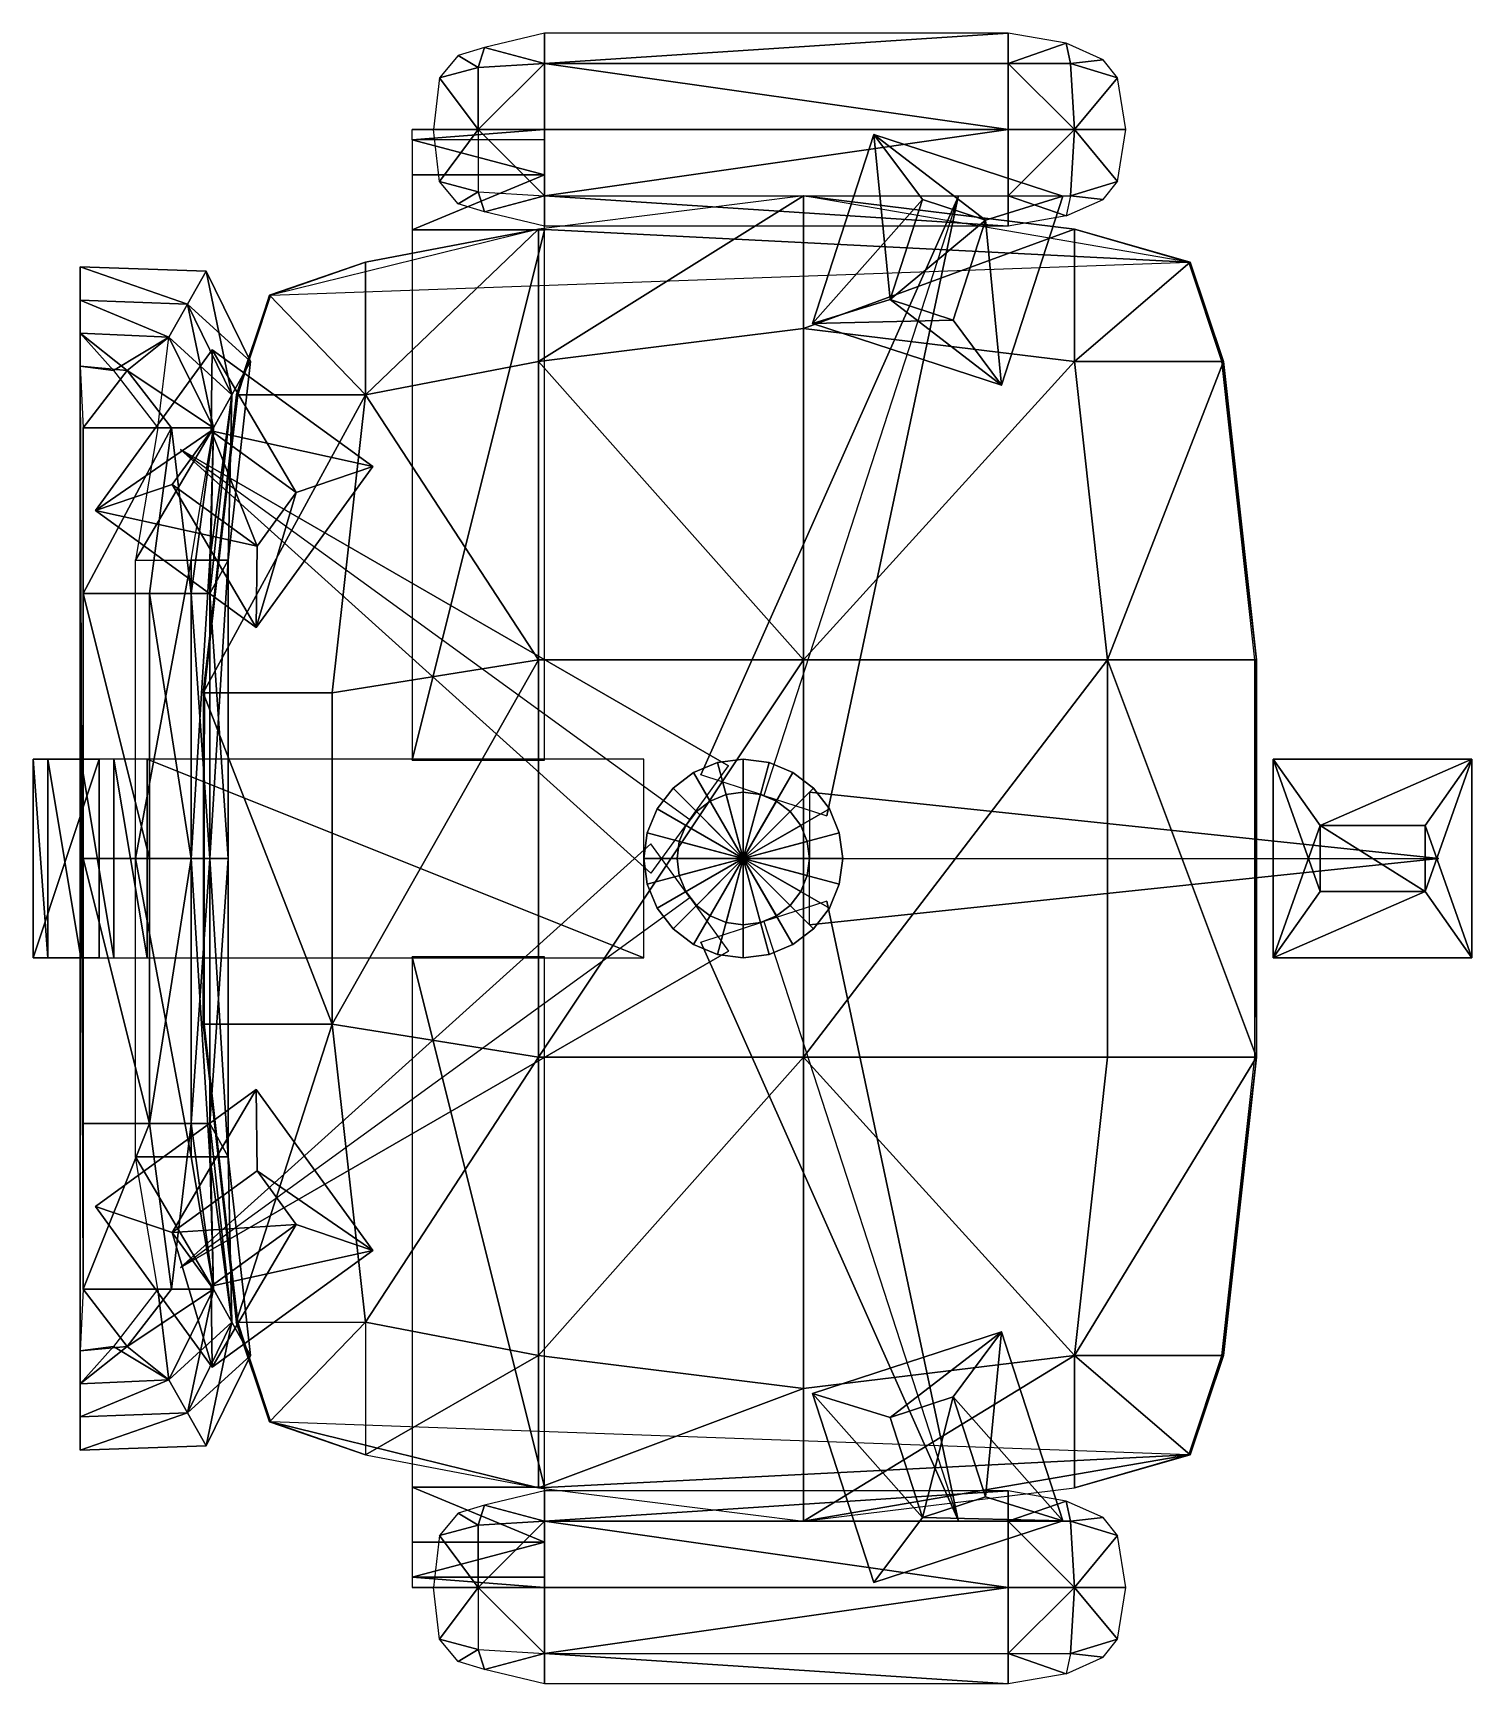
# Model space of a CAD drawing. Extents: x -0.476 to 0.076, y -0.316 to 0.316.
import ezdxf

# ---------------------------------------------------------------- set-up
doc = ezdxf.new("R2010")
doc.units = 0
doc.header["$LTSCALE"] = 2
doc.layers.get('0').update_dxf_attribs({"linetype": 'CONTINUOUS'})

msp = doc.modelspace()

# ---------------------------------------------------------------- meshes
at = {"color": 251, "linetype": 'BYBLOCK'}
mesh = msp.add_polyface(dxfattribs=at)
corners = [(-0.07777, 0.254, 0.56083), (-0.06521, 0.25259, 0.5489), (-0.0597, 0.25951, 0.54857), (-0.07935, 0.2463, 0.5489), (-0.0597, 0.25951, 0.54857), (-0.0762, 0.2794, 0.56575), (-0.07777, 0.254, 0.56083), (-0.05655, 0.2794, 0.54852), (-0.0762, 0.2794, 0.56575), (-0.0597, 0.25951, 0.54857), (-0.0762, 0.2794, 0.56575), (-0.1016, 0.254, 0.56659), (-0.07777, 0.254, 0.56083), (-0.1016, 0.2794, 0.5715), (-0.1016, 0.254, 0.56659), (-0.0762, 0.2794, 0.56575), (-0.07935, 0.2463, 0.5489), (-0.1016, 0.254, 0.56659), (-0.07777, 0.254, 0.56083), (-0.1016, 0.24236, 0.5489), (-0.1016, 0.254, 0.56659), (-0.2794, 0.254, 0.56659), (-0.1016, 0.254, 0.56659), (-0.1016, 0.24236, 0.5489), (-0.1016, 0.24236, 0.5489), (-0.2794, 0.24236, 0.5489), (-0.2794, 0.254, 0.56659), (-0.1016, 0.254, 0.56659), (-0.1016, 0.2794, 0.5715), (-0.2794, 0.254, 0.56659), (-0.2794, 0.2794, 0.5715), (-0.2794, 0.254, 0.56659), (-0.1016, 0.2794, 0.5715), (-0.31254, 0.25102, 0.5489), (-0.3048, 0.25557, 0.56166), (-0.30244, 0.24787, 0.5489), (-0.31963, 0.25951, 0.54857), (-0.31963, 0.25951, 0.54857), (-0.3048, 0.2794, 0.56657), (-0.3048, 0.25557, 0.56166), (-0.32199, 0.2794, 0.54852), (-0.3048, 0.2794, 0.56657), (-0.2794, 0.254, 0.56659), (-0.3048, 0.2794, 0.56657), (-0.3048, 0.25557, 0.56166), (-0.2794, 0.2794, 0.5715), (-0.2794, 0.254, 0.56659), (-0.30244, 0.24787, 0.5489), (-0.2794, 0.254, 0.56659), (-0.2794, 0.24236, 0.5489), (-0.30244, 0.24787, 0.5489), (-0.3048, 0.25557, 0.56166), (-0.30244, 0.31093, 0.5489), (-0.2794, 0.3048, 0.56659), (-0.2794, 0.31644, 0.5489), (-0.3048, 0.30323, 0.56166), (-0.2794, 0.3048, 0.56659), (-0.3048, 0.2794, 0.56657), (-0.2794, 0.3048, 0.56659), (-0.3048, 0.30323, 0.56166), (-0.3048, 0.2794, 0.56657), (-0.2794, 0.2794, 0.5715), (-0.2794, 0.3048, 0.56659), (-0.31963, 0.29929, 0.54857), (-0.3048, 0.2794, 0.56657), (-0.3048, 0.30323, 0.56166), (-0.32199, 0.2794, 0.54852), (-0.3048, 0.2794, 0.56657), (-0.31254, 0.30778, 0.5489), (-0.3048, 0.30323, 0.56166), (-0.30244, 0.31093, 0.5489), (-0.31963, 0.29929, 0.54857), (-0.1016, 0.2794, 0.5715), (-0.1016, 0.3048, 0.56659), (-0.2794, 0.3048, 0.56659), (-0.2794, 0.3048, 0.56659), (-0.2794, 0.2794, 0.5715), (-0.1016, 0.2794, 0.5715), (-0.2794, 0.3048, 0.56659), (-0.1016, 0.3048, 0.56659), (-0.1016, 0.31644, 0.5489), (-0.2794, 0.31644, 0.5489), (-0.07935, 0.3125, 0.5489), (-0.1016, 0.3048, 0.56659), (-0.07777, 0.3048, 0.56083), (-0.1016, 0.31644, 0.5489), (-0.1016, 0.3048, 0.56659), (-0.1016, 0.3048, 0.56659), (-0.0762, 0.2794, 0.56575), (-0.07777, 0.3048, 0.56083), (-0.1016, 0.2794, 0.5715), (-0.0762, 0.2794, 0.56575), (-0.0597, 0.29929, 0.54857), (-0.07777, 0.3048, 0.56083), (-0.0762, 0.2794, 0.56575), (-0.05655, 0.2794, 0.54852), (-0.06521, 0.30621, 0.5489), (-0.07777, 0.3048, 0.56083), (-0.0597, 0.29929, 0.54857), (-0.07935, 0.3125, 0.5489), (-0.07777, 0.3048, 0.56083), (-0.06521, -0.25259, 0.5489), (-0.07777, -0.254, 0.56083), (-0.0597, -0.25951, 0.54857), (-0.07935, -0.2463, 0.5489), (-0.07777, -0.254, 0.56083), (-0.0762, -0.2794, 0.56575), (-0.0597, -0.25951, 0.54857), (-0.07777, -0.254, 0.56083), (-0.0762, -0.2794, 0.56575), (-0.05655, -0.2794, 0.54852), (-0.0597, -0.25951, 0.54857), (-0.1016, -0.254, 0.56659), (-0.0762, -0.2794, 0.56575), (-0.07777, -0.254, 0.56083), (-0.1016, -0.254, 0.56659), (-0.1016, -0.2794, 0.5715), (-0.0762, -0.2794, 0.56575), (-0.07935, -0.2463, 0.5489), (-0.1016, -0.254, 0.56659), (-0.07777, -0.254, 0.56083), (-0.1016, -0.24236, 0.5489), (-0.1016, -0.254, 0.56659), (-0.2794, -0.254, 0.56659), (-0.1016, -0.254, 0.56659), (-0.1016, -0.24236, 0.5489), (-0.2794, -0.24236, 0.5489), (-0.2794, -0.254, 0.56659), (-0.1016, -0.2794, 0.5715), (-0.1016, -0.254, 0.56659), (-0.2794, -0.254, 0.56659), (-0.2794, -0.2794, 0.5715), (-0.1016, -0.2794, 0.5715), (-0.31254, -0.25102, 0.5489), (-0.3048, -0.25557, 0.56166), (-0.30244, -0.24787, 0.5489), (-0.31963, -0.25951, 0.54857), (-0.3048, -0.25557, 0.56166), (-0.31963, -0.25951, 0.54857), (-0.3048, -0.2794, 0.56657), (-0.3048, -0.25557, 0.56166), (-0.32199, -0.2794, 0.54852), (-0.3048, -0.2794, 0.56657), (-0.3048, -0.2794, 0.56657), (-0.2794, -0.254, 0.56659), (-0.3048, -0.25557, 0.56166), (-0.2794, -0.2794, 0.5715), (-0.2794, -0.254, 0.56659), (-0.30244, -0.24787, 0.5489), (-0.2794, -0.254, 0.56659), (-0.2794, -0.24236, 0.5489), (-0.3048, -0.25557, 0.56166), (-0.2794, -0.254, 0.56659), (-0.30244, -0.31093, 0.5489), (-0.2794, -0.3048, 0.56659), (-0.2794, -0.31644, 0.5489), (-0.30244, -0.31093, 0.5489), (-0.3048, -0.30323, 0.56166), (-0.2794, -0.3048, 0.56659), (-0.2794, -0.3048, 0.56659), (-0.3048, -0.2794, 0.56657), (-0.3048, -0.30323, 0.56166), (-0.2794, -0.2794, 0.5715), (-0.3048, -0.2794, 0.56657), (-0.2794, -0.3048, 0.56659), (-0.31963, -0.29929, 0.54857), (-0.3048, -0.2794, 0.56657), (-0.3048, -0.30323, 0.56166), (-0.31963, -0.29929, 0.54857), (-0.32199, -0.2794, 0.54852), (-0.3048, -0.2794, 0.56657), (-0.31254, -0.30778, 0.5489), (-0.3048, -0.30323, 0.56166), (-0.30244, -0.31093, 0.5489), (-0.31963, -0.29929, 0.54857), (-0.3048, -0.30323, 0.56166), (-0.1016, -0.3048, 0.56659), (-0.1016, -0.2794, 0.5715), (-0.2794, -0.3048, 0.56659), (-0.2794, -0.2794, 0.5715), (-0.2794, -0.3048, 0.56659), (-0.1016, -0.2794, 0.5715), (-0.2794, -0.3048, 0.56659), (-0.1016, -0.3048, 0.56659), (-0.1016, -0.31644, 0.5489), (-0.1016, -0.31644, 0.5489), (-0.2794, -0.31644, 0.5489), (-0.07935, -0.3125, 0.5489), (-0.1016, -0.3048, 0.56659), (-0.07777, -0.3048, 0.56083), (-0.07935, -0.3125, 0.5489), (-0.1016, -0.31644, 0.5489), (-0.0762, -0.2794, 0.56575), (-0.1016, -0.3048, 0.56659), (-0.07777, -0.3048, 0.56083), (-0.1016, -0.2794, 0.5715), (-0.1016, -0.3048, 0.56659), (-0.0597, -0.29929, 0.54857), (-0.0762, -0.2794, 0.56575), (-0.07777, -0.3048, 0.56083), (-0.05655, -0.2794, 0.54852), (-0.0762, -0.2794, 0.56575), (-0.07777, -0.3048, 0.56083), (-0.06521, -0.30621, 0.5489), (-0.0597, -0.29929, 0.54857), (-0.07935, -0.3125, 0.5489)]
mesh.append_faces([[corners[k] for k in face] for face in [(0, 1, 2), (4, 5, 6), (10, 11, 12), (16, 17, 18), (33, 34, 35), (37, 38, 39), (42, 43, 44), (47, 48, 49), (52, 53, 54), (57, 58, 59), (63, 64, 65), (68, 69, 70), (82, 83, 84), (87, 88, 89), (91, 92, 93), (96, 97, 98), (101, 102, 103), (106, 107, 108), (112, 113, 114), (118, 119, 120), (133, 134, 135), (138, 139, 140), (143, 144, 145), (148, 149, 150), (153, 154, 155), (159, 160, 161), (165, 166, 167), (171, 172, 173), (187, 188, 189), (192, 193, 194), (197, 198, 199), (202, 203, 204)]], dxfattribs={"vtx0": -1, "color": 251})
mesh.append_faces([[corners[k] for k in face] for face in [(7, 8, 9), (45, 43, 46), (162, 163, 164), (200, 201, 197)]], dxfattribs={"vtx0": -1, "vtx1": -1, "color": 251})
mesh.append_faces([[corners[k] for k in face] for face in [(60, 61, 62), (94, 95, 92), (109, 110, 111), (143, 146, 147)]], dxfattribs={"vtx0": -1, "vtx2": -1, "color": 251})
mesh.append_faces([[corners[k] for k in face] for face in [(3, 1, 0), (27, 28, 29), (176, 177, 178), (205, 203, 202)]], dxfattribs={"vtx1": -1, "color": 251})
mesh.append_faces([[corners[k] for k in face] for face in [(13, 14, 15), (30, 31, 32), (37, 40, 41), (63, 66, 67), (75, 76, 77), (87, 90, 88), (115, 116, 117), (130, 131, 132), (138, 141, 142), (168, 169, 170), (179, 180, 181), (195, 196, 192)]], dxfattribs={"vtx1": -1, "vtx2": -1, "color": 251})
mesh.append_faces([[corners[k] for k in face] for face in [(16, 19, 20), (21, 22, 23), (24, 25, 26), (33, 36, 34), (50, 51, 48), (52, 55, 56), (68, 71, 69), (72, 73, 74), (78, 79, 80), (80, 81, 78), (82, 85, 86), (96, 99, 100), (101, 104, 105), (118, 121, 122), (123, 124, 125), (125, 126, 127), (128, 129, 130), (133, 136, 137), (148, 151, 152), (156, 157, 158), (171, 174, 175), (182, 183, 184), (185, 186, 182), (190, 191, 188)]], dxfattribs={"vtx2": -1, "color": 251})
mesh = msp.add_polyface(dxfattribs=at)
corners = [(-0.2413, 0.0381, 0.381), (-0.4318, 0.0381, 0.381), (-0.2413, -0.0381, 0.381), (-0.4318, -0.0381, 0.381), (-0.4318, 0.0381, 0.381), (-0.4318, 0.0381, 0.381), (-0.4445, 0.0381, 0.38292), (-0.4318, -0.0381, 0.381), (-0.4445, -0.0381, 0.38292), (-0.4445, 0.0381, 0.38292), (-0.4572, 0.0381, 0.38998), (-0.4445, -0.0381, 0.38292), (-0.4572, -0.0381, 0.38998), (-0.4445, -0.0381, 0.38292), (-0.4572, 0.0381, 0.38998), (-0.4699, 0.0381, 0.40217), (-0.4572, -0.0381, 0.38998), (-0.4699, -0.0381, 0.40217), (-0.4699, 0.0381, 0.40217), (-0.47555, 0.0381, 0.42014), (-0.4699, -0.0381, 0.40217), (-0.47555, -0.0381, 0.42014), (-0.47555, 0.0381, 0.42014), (-0.47555, 0.0381, 0.62334), (-0.47555, -0.0381, 0.42014), (-0.47555, -0.0381, 0.62334), (-0.47555, -0.0381, 0.42014), (-0.47555, 0.0381, 0.62334), (-0.47555, 0.0381, 0.68684), (-0.47555, -0.0381, 0.62334), (-0.47555, -0.0381, 0.68684), (-0.47555, -0.0381, 0.62334), (-0.45015, 0.0381, 0.62334), (-0.45015, 0.0381, 0.68684), (-0.45015, -0.0381, 0.62334), (-0.45015, -0.0381, 0.68684), (-0.47555, 0.0381, 0.68684), (-0.45015, 0.0381, 0.68684), (-0.47555, 0.0381, 0.62334), (-0.45015, 0.0381, 0.62334), (-0.47555, 0.0381, 0.62334), (-0.45015, 0.0381, 0.68684), (-0.47555, -0.0381, 0.68684), (-0.45015, -0.0381, 0.68684), (-0.45015, 0.0381, 0.68684), (-0.45015, 0.0381, 0.68684), (-0.47555, 0.0381, 0.68684), (-0.45015, -0.0381, 0.62334), (-0.47555, -0.0381, 0.62334), (-0.47555, -0.0381, 0.68684), (-0.47555, -0.0381, 0.68684), (-0.45015, -0.0381, 0.68684), (-0.45015, -0.0381, 0.62334), (-0.1778, 0, 0.2413), (-0.1778, 0, 0.3937), (-0.17867, -0.00657, 0.3937), (-0.17867, -0.00657, 0.2413), (-0.2032, 0, 0.3937), (-0.2032, 0, 0.2413), (-0.1812, -0.0127, 0.3937), (-0.1812, -0.0127, 0.2413), (-0.18524, -0.01796, 0.3937), (-0.18524, -0.01796, 0.2413), (-0.1905, -0.022, 0.3937), (-0.1905, -0.022, 0.2413), (-0.19663, -0.02453, 0.3937), (-0.19663, -0.02453, 0.2413), (-0.2032, -0.0254, 0.3937), (-0.2032, -0.0254, 0.2413), (-0.20977, -0.02453, 0.3937), (-0.20977, -0.02453, 0.2413), (-0.2159, -0.022, 0.3937), (-0.2159, -0.022, 0.2413), (-0.22116, -0.01796, 0.3937), (-0.22116, -0.01796, 0.2413), (-0.2252, -0.0127, 0.3937), (-0.2252, -0.0127, 0.2413), (-0.22773, -0.00657, 0.3937), (-0.22773, -0.00657, 0.2413), (-0.2286, 0, 0.3937), (-0.2286, 0, 0.2413), (-0.22773, 0.00657, 0.3937), (-0.22773, 0.00657, 0.2413), (-0.2252, 0.0127, 0.3937), (-0.2252, 0.0127, 0.2413), (-0.22116, 0.01796, 0.3937), (-0.22116, 0.01796, 0.2413), (-0.2159, 0.022, 0.3937), (-0.2159, 0.022, 0.2413), (-0.20977, 0.02453, 0.3937), (-0.20977, 0.02453, 0.2413), (-0.2032, 0.0254, 0.3937), (-0.2032, 0.0254, 0.2413), (-0.19663, 0.02453, 0.3937), (-0.19663, 0.02453, 0.2413), (-0.1905, 0.022, 0.3937), (-0.1905, 0.022, 0.2413), (-0.18524, 0.01796, 0.3937), (-0.18524, 0.01796, 0.2413), (-0.1812, 0.0127, 0.3937), (-0.1812, 0.0127, 0.2413), (-0.17867, 0.00657, 0.3937), (-0.17867, 0.00657, 0.2413), (-0.1651, 0, 0.0889), (-0.1651, 0, 0.2413), (-0.1664, -0.00986, 0.2413), (-0.1664, -0.00986, 0.0889), (-0.2032, 0, 0.2413), (-0.2032, 0, 0.0889), (-0.1702, -0.01905, 0.2413), (-0.1702, -0.01905, 0.0889), (-0.2032, 0, 0.2413), (-0.17626, -0.02694, 0.2413), (-0.17626, -0.02694, 0.0889), (-0.2032, 0, 0.2413), (-0.18415, -0.033, 0.2413), (-0.18415, -0.033, 0.0889), (-0.2032, 0, 0.2413), (-0.19334, -0.0368, 0.2413), (-0.19334, -0.0368, 0.0889), (-0.2032, 0, 0.2413), (-0.2032, -0.0381, 0.2413), (-0.2032, -0.0381, 0.0889), (-0.2032, 0, 0.2413), (-0.21306, -0.0368, 0.2413), (-0.21306, -0.0368, 0.0889), (-0.2032, 0, 0.2413), (-0.22225, -0.033, 0.2413), (-0.22225, -0.033, 0.0889), (-0.2032, 0, 0.2413), (-0.23014, -0.02694, 0.2413), (-0.23014, -0.02694, 0.0889), (-0.2032, 0, 0.2413), (-0.2362, -0.01905, 0.2413), (-0.2362, -0.01905, 0.0889), (-0.2032, 0, 0.2413), (-0.24, -0.00986, 0.2413), (-0.24, -0.00986, 0.0889), (-0.2032, 0, 0.2413), (-0.2413, 0, 0.2413), (-0.2413, 0, 0.0889), (-0.2032, 0, 0.2413), (-0.24, 0.00986, 0.2413), (-0.24, 0.00986, 0.0889), (-0.2032, 0, 0.2413), (-0.2362, 0.01905, 0.2413), (-0.2362, 0.01905, 0.0889), (-0.2032, 0, 0.2413), (-0.23014, 0.02694, 0.2413), (-0.23014, 0.02694, 0.0889), (-0.2032, 0, 0.2413), (-0.22225, 0.033, 0.2413), (-0.22225, 0.033, 0.0889), (-0.2032, 0, 0.2413), (-0.21306, 0.0368, 0.2413), (-0.21306, 0.0368, 0.0889), (-0.2032, 0, 0.2413), (-0.2032, 0.0381, 0.2413), (-0.2032, 0.0381, 0.0889), (-0.2032, 0, 0.2413), (-0.19334, 0.0368, 0.2413), (-0.19334, 0.0368, 0.0889), (-0.2032, 0, 0.2413), (-0.18415, 0.033, 0.2413), (-0.18415, 0.033, 0.0889), (-0.2032, 0, 0.2413), (-0.17626, 0.02694, 0.2413), (-0.17626, 0.02694, 0.0889), (-0.2032, 0, 0.2413), (-0.1702, 0.01905, 0.2413), (-0.1702, 0.01905, 0.0889), (-0.2032, 0, 0.2413), (-0.1664, 0.00986, 0.2413), (-0.1664, 0.00986, 0.0889), (-0.2032, 0, 0.2413), (-0.2032, 0, 0.2413), (-0.2794, 0.2794, 0.4191), (-0.3302, 0.2794, 0.4191), (-0.3302, 0.2794, 0.4572), (-0.2794, 0.2794, 0.4572), (-0.2794, 0.2794, 0.4191), (-0.2794, 0.27555, 0.40127), (-0.3302, 0.27555, 0.40127), (-0.2794, 0.2794, 0.4191), (-0.3302, 0.2794, 0.4191), (-0.3302, 0.27555, 0.40127), (-0.3302, 0.26209, 0.38665), (-0.2794, 0.26209, 0.38665), (-0.3302, 0.27555, 0.40127), (-0.2794, 0.27555, 0.40127), (-0.3302, 0.24093, 0.381), (-0.2794, 0.24093, 0.381), (-0.2794, 0.26209, 0.38665), (-0.2794, 0.26209, 0.38665), (-0.3302, 0.26209, 0.38665), (-0.3302, 0.24093, 0.381), (-0.3302, 0.03773, 0.381), (-0.2794, 0.24093, 0.381), (-0.3302, 0.24093, 0.381), (-0.2794, 0.03773, 0.381), (-0.2794, -0.26209, 0.38665), (-0.3302, -0.26209, 0.38665), (-0.3302, -0.27555, 0.40127), (-0.2794, -0.27555, 0.40127), (-0.2794, -0.27555, 0.40127), (-0.3302, -0.27555, 0.40127), (-0.2794, -0.2794, 0.4191), (-0.3302, -0.2794, 0.4191), (-0.2794, -0.2794, 0.4191), (-0.3302, -0.27555, 0.40127), (-0.2794, -0.2794, 0.4191), (-0.3302, -0.2794, 0.4191), (-0.3302, -0.2794, 0.4572), (-0.2794, -0.2794, 0.4572), (-0.2794, -0.24093, 0.381), (-0.3302, -0.03773, 0.381), (-0.3302, -0.24093, 0.381), (-0.2794, -0.24093, 0.381), (-0.2794, -0.03773, 0.381), (-0.2794, -0.24093, 0.381), (-0.3302, -0.24093, 0.381), (-0.2794, -0.26209, 0.38665), (-0.3302, -0.26209, 0.38665), (-0.2794, -0.26209, 0.38665), (-0.3302, -0.24093, 0.381), (-0.254, 0.2794, 0.5461), (-0.2794, 0.2794, 0.4572), (-0.3302, 0.2794, 0.4572), (-0.3302, 0.2794, 0.4572), (-0.3048, 0.2794, 0.5461), (-0.3302, -0.2794, 0.4572), (-0.3048, -0.2794, 0.5461), (-0.2794, -0.2794, 0.4572), (-0.254, -0.2794, 0.5461), (-0.2794, -0.2794, 0.4572)]
mesh.append_faces([[corners[k] for k in face] for face in [(56, 58, 53), (60, 58, 56), (62, 58, 60), (64, 58, 62), (66, 58, 64), (68, 58, 66), (70, 58, 68), (72, 58, 70), (74, 58, 72), (76, 58, 74), (78, 58, 76), (80, 58, 78), (82, 58, 80), (84, 58, 82), (86, 58, 84), (88, 58, 86), (90, 58, 88), (92, 58, 90), (94, 58, 92), (96, 58, 94), (98, 58, 96), (100, 58, 98), (102, 58, 100), (53, 58, 102), (106, 108, 103), (110, 108, 106), (113, 108, 110), (116, 108, 113), (119, 108, 116), (122, 108, 119), (125, 108, 122), (128, 108, 125), (131, 108, 128), (134, 108, 131), (137, 108, 134), (140, 108, 137), (143, 108, 140), (146, 108, 143), (149, 108, 146), (152, 108, 149), (155, 108, 152), (158, 108, 155), (161, 108, 158), (164, 108, 161), (167, 108, 164), (170, 108, 167), (173, 108, 170), (103, 108, 173), (181, 182, 183), (184, 183, 185), (186, 187, 188), (189, 188, 187), (196, 197, 198), (204, 205, 206), (207, 208, 209), (219, 220, 221), (222, 223, 224)]], dxfattribs={"vtx0": -1, "vtx1": -1, "color": 251})
mesh.append_faces([[corners[k] for k in face] for face in [(57, 55, 54), (57, 59, 55), (57, 61, 59), (57, 63, 61), (57, 65, 63), (57, 67, 65), (57, 69, 67), (57, 71, 69), (57, 73, 71), (57, 75, 73), (57, 77, 75), (57, 79, 77), (57, 81, 79), (57, 83, 81), (57, 85, 83), (57, 87, 85), (57, 89, 87), (57, 91, 89), (57, 93, 91), (57, 95, 93), (57, 97, 95), (57, 99, 97), (57, 101, 99), (57, 54, 101), (107, 105, 104), (111, 109, 105), (114, 112, 109), (117, 115, 112), (120, 118, 115), (123, 121, 118), (126, 124, 121), (129, 127, 124), (132, 130, 127), (135, 133, 130), (138, 136, 133), (141, 139, 136), (144, 142, 139), (147, 145, 142), (150, 148, 145), (153, 151, 148), (156, 154, 151), (159, 157, 154), (162, 160, 157), (165, 163, 160), (168, 166, 163), (171, 169, 166), (174, 172, 169), (175, 104, 172), (176, 177, 178), (178, 179, 180), (190, 191, 192), (193, 194, 195), (200, 201, 202), (202, 203, 200), (210, 211, 212), (212, 213, 210), (214, 215, 216)]], dxfattribs={"vtx0": -1, "vtx2": -1, "color": 251})
mesh.append_faces([[corners[k] for k in face] for face in [(0, 1, 2), (25, 26, 23), (27, 28, 29), (30, 31, 28), (32, 33, 34), (35, 34, 33), (36, 37, 38), (39, 40, 41), (56, 53, 55), (60, 56, 59), (62, 60, 61), (64, 62, 63), (66, 64, 65), (68, 66, 67), (70, 68, 69), (72, 70, 71), (74, 72, 73), (76, 74, 75), (78, 76, 77), (80, 78, 79), (82, 80, 81), (84, 82, 83), (86, 84, 85), (88, 86, 87), (90, 88, 89), (92, 90, 91), (94, 92, 93), (96, 94, 95), (98, 96, 97), (100, 98, 99), (102, 100, 101), (53, 102, 54), (106, 103, 105), (110, 106, 109), (113, 110, 112), (116, 113, 115), (119, 116, 118), (122, 119, 121), (125, 122, 124), (128, 125, 127), (131, 128, 130), (134, 131, 133), (137, 134, 136), (140, 137, 139), (143, 140, 142), (146, 143, 145), (149, 146, 148), (152, 149, 151), (155, 152, 154), (158, 155, 157), (161, 158, 160), (164, 161, 163), (167, 164, 166), (170, 167, 169), (173, 170, 172), (103, 173, 104), (199, 197, 196), (233, 234, 231)]], dxfattribs={"vtx1": -1, "color": 251})
mesh.append_faces([[corners[k] for k in face] for face in [(3, 2, 4), (5, 6, 7), (8, 7, 6), (9, 10, 11), (12, 13, 10), (14, 15, 16), (17, 16, 15), (18, 19, 20), (21, 20, 19), (22, 23, 24), (225, 226, 227), (230, 231, 232)]], dxfattribs={"vtx1": -1, "vtx2": -1, "color": 251})
mesh.append_faces([[corners[k] for k in face] for face in [(42, 43, 44), (45, 46, 42), (47, 48, 49), (50, 51, 52), (53, 54, 55), (56, 55, 59), (60, 59, 61), (62, 61, 63), (64, 63, 65), (66, 65, 67), (68, 67, 69), (70, 69, 71), (72, 71, 73), (74, 73, 75), (76, 75, 77), (78, 77, 79), (80, 79, 81), (82, 81, 83), (84, 83, 85), (86, 85, 87), (88, 87, 89), (90, 89, 91), (92, 91, 93), (94, 93, 95), (96, 95, 97), (98, 97, 99), (100, 99, 101), (102, 101, 54), (103, 104, 105), (106, 105, 109), (110, 109, 112), (113, 112, 115), (116, 115, 118), (119, 118, 121), (122, 121, 124), (125, 124, 127), (128, 127, 130), (131, 130, 133), (134, 133, 136), (137, 136, 139), (140, 139, 142), (143, 142, 145), (146, 145, 148), (149, 148, 151), (152, 151, 154), (155, 154, 157), (158, 157, 160), (161, 160, 163), (164, 163, 166), (167, 166, 169), (170, 169, 172), (173, 172, 104), (217, 218, 215), (228, 229, 225)]], dxfattribs={"vtx2": -1, "color": 251})
mesh = msp.add_polyface(dxfattribs=at)
corners = [(0.0762, 0.0381, 0.05715), (0.0762, -0.0381, 0.05715), (0.0762, 0.0381, 0.01905), (0.0762, -0.0381, 0.01905), (0.0762, -0.0381, 0.05715), (0.05824, 0.0127, 0.07511), (0.0762, -0.0381, 0.05715), (0.0762, 0.0381, 0.05715), (0.05824, -0.0127, 0.07511), (0.05824, 0.0127, 0.07511), (0.0762, 0.0381, 0.01905), (0.05824, -0.0127, 0.00109), (0.0762, -0.0381, 0.01905), (0.0762, 0.0381, 0.01905), (0.05824, 0.0127, 0.00109), (0.05824, -0.0127, 0.00109), (0.01796, 0.0127, 0.00109), (0, -0.0381, 0.01905), (0.01796, -0.0127, 0.00109), (0, 0.0381, 0.01905), (0.01796, -0.0127, 0.07511), (0, 0.0381, 0.05715), (0, -0.0381, 0.05715), (0.01796, 0.0127, 0.07511), (0, 0.0381, 0.05715), (0, 0.0381, 0.05715), (0, -0.0381, 0.05715), (0, 0.0381, 0.01905), (0, -0.0381, 0.01905), (0, -0.0381, 0.05715), (0.05824, -0.0127, 0.07511), (0, -0.0381, 0.05715), (0.0762, -0.0381, 0.05715), (0.01796, -0.0127, 0.07511), (0.05824, 0.0127, 0.07511), (0.01796, 0.0127, 0.07511), (0.05824, -0.0127, 0.07511), (0.01796, -0.0127, 0.07511), (0.05824, -0.0127, 0.07511), (0.01796, 0.0127, 0.07511), (0.05824, 0.0127, 0.07511), (0.0762, 0.0381, 0.05715), (0.01796, 0.0127, 0.07511), (0, 0.0381, 0.05715), (0.0762, 0.0381, 0.05715), (0.0762, -0.0381, 0.01905), (0, -0.0381, 0.01905), (0.0762, -0.0381, 0.05715), (0, -0.0381, 0.05715), (0.0762, -0.0381, 0.05715), (0, -0.0381, 0.01905), (0.05824, -0.0127, 0.00109), (0, -0.0381, 0.01905), (0.0762, -0.0381, 0.01905), (0.01796, -0.0127, 0.00109), (0, -0.0381, 0.01905), (0.05824, -0.0127, 0.00109), (0.05824, 0.0127, 0.00109), (0.01796, 0.0127, 0.00109), (0.05824, -0.0127, 0.00109), (0.01796, -0.0127, 0.00109), (0.01796, 0.0127, 0.00109), (0.0762, 0.0381, 0.01905), (0.01796, 0.0127, 0.00109), (0.05824, 0.0127, 0.00109), (0, 0.0381, 0.01905), (0.01796, 0.0127, 0.00109), (0.0762, 0.0381, 0.01905), (0, 0.0381, 0.05715), (0.0762, 0.0381, 0.05715), (0.0762, 0.0381, 0.01905), (0.0762, 0.0381, 0.01905), (0, 0.0381, 0.01905), (0, 0.0381, 0.05715), (-0.1531, -0.2775, 0.05715), (-0.08063, -0.25395, 0.05715), (-0.08063, -0.25395, 0.01905), (-0.08063, -0.25395, 0.01905), (-0.1531, -0.2775, 0.01905), (-0.1531, -0.2775, 0.05715), (-0.08063, -0.25395, 0.05715), (-0.13449, -0.25257, 0.07511), (-0.1531, -0.2775, 0.05715), (-0.11033, -0.24472, 0.07511), (-0.13449, -0.25257, 0.07511), (-0.08063, -0.25395, 0.05715), (-0.08063, -0.25395, 0.01905), (-0.13449, -0.25257, 0.00109), (-0.1531, -0.2775, 0.01905), (-0.08063, -0.25395, 0.01905), (-0.11033, -0.24472, 0.00109), (-0.14694, -0.21426, 0.00109), (-0.10417, -0.18148, 0.01905), (-0.17664, -0.20503, 0.01905), (-0.12278, -0.20641, 0.00109), (-0.14694, -0.21426, 0.00109), (-0.14694, -0.21426, 0.07511), (-0.10417, -0.18148, 0.05715), (-0.17664, -0.20503, 0.05715), (-0.14694, -0.21426, 0.07511), (-0.12278, -0.20641, 0.07511), (-0.10417, -0.18148, 0.05715), (-0.17664, -0.20503, 0.05715), (-0.10417, -0.18148, 0.05715), (-0.10417, -0.18148, 0.01905), (-0.10417, -0.18148, 0.01905), (-0.17664, -0.20503, 0.01905), (-0.17664, -0.20503, 0.05715), (-0.13449, -0.25257, 0.07511), (-0.17664, -0.20503, 0.05715), (-0.1531, -0.2775, 0.05715), (-0.14694, -0.21426, 0.07511), (-0.17664, -0.20503, 0.05715), (-0.13449, -0.25257, 0.07511), (-0.11033, -0.24472, 0.07511), (-0.12278, -0.20641, 0.07511), (-0.13449, -0.25257, 0.07511), (-0.14694, -0.21426, 0.07511), (-0.12278, -0.20641, 0.07511), (-0.11033, -0.24472, 0.07511), (-0.10417, -0.18148, 0.05715), (-0.12278, -0.20641, 0.07511), (-0.08063, -0.25395, 0.05715), (-0.10417, -0.18148, 0.05715), (-0.11033, -0.24472, 0.07511), (-0.1531, -0.2775, 0.01905), (-0.17664, -0.20503, 0.05715), (-0.1531, -0.2775, 0.05715), (-0.17664, -0.20503, 0.01905), (-0.17664, -0.20503, 0.05715), (-0.1531, -0.2775, 0.01905), (-0.13449, -0.25257, 0.00109), (-0.17664, -0.20503, 0.01905), (-0.1531, -0.2775, 0.01905), (-0.14694, -0.21426, 0.00109), (-0.17664, -0.20503, 0.01905), (-0.13449, -0.25257, 0.00109), (-0.11033, -0.24472, 0.00109), (-0.12278, -0.20641, 0.00109), (-0.13449, -0.25257, 0.00109), (-0.14694, -0.21426, 0.00109), (-0.13449, -0.25257, 0.00109), (-0.08063, -0.25395, 0.01905), (-0.12278, -0.20641, 0.00109), (-0.11033, -0.24472, 0.00109), (-0.10417, -0.18148, 0.01905), (-0.12278, -0.20641, 0.00109), (-0.10417, -0.18148, 0.01905), (-0.08063, -0.25395, 0.05715), (-0.08063, -0.25395, 0.01905), (-0.10417, -0.18148, 0.01905), (-0.10417, -0.18148, 0.05715), (-0.08063, -0.25395, 0.05715), (-0.45163, -0.1334, 0.01905), (-0.40684, -0.19505, 0.05715), (-0.40684, -0.19505, 0.01905), (-0.45163, -0.1334, 0.01905), (-0.45163, -0.1334, 0.05715), (-0.40684, -0.19505, 0.05715), (-0.42217, -0.1434, 0.07511), (-0.40684, -0.19505, 0.05715), (-0.45163, -0.1334, 0.05715), (-0.42217, -0.1434, 0.07511), (-0.40724, -0.16394, 0.07511), (-0.40684, -0.19505, 0.05715), (-0.40684, -0.19505, 0.01905), (-0.42217, -0.1434, 0.00109), (-0.45163, -0.1334, 0.01905), (-0.40724, -0.16394, 0.00109), (-0.42217, -0.1434, 0.00109), (-0.3452, -0.15026, 0.01905), (-0.38959, -0.11972, 0.00109), (-0.38999, -0.08861, 0.01905), (-0.3452, -0.15026, 0.01905), (-0.37466, -0.14027, 0.00109), (-0.38959, -0.11972, 0.00109), (-0.38959, -0.11972, 0.07511), (-0.3452, -0.15026, 0.05715), (-0.38999, -0.08861, 0.05715), (-0.37466, -0.14027, 0.07511), (-0.3452, -0.15026, 0.05715), (-0.38999, -0.08861, 0.01905), (-0.3452, -0.15026, 0.05715), (-0.3452, -0.15026, 0.01905), (-0.38999, -0.08861, 0.05715), (-0.3452, -0.15026, 0.05715), (-0.42217, -0.1434, 0.07511), (-0.38999, -0.08861, 0.05715), (-0.45163, -0.1334, 0.05715), (-0.38959, -0.11972, 0.07511), (-0.42217, -0.1434, 0.07511), (-0.40724, -0.16394, 0.07511), (-0.37466, -0.14027, 0.07511), (-0.42217, -0.1434, 0.07511), (-0.38959, -0.11972, 0.07511), (-0.40724, -0.16394, 0.07511), (-0.3452, -0.15026, 0.05715), (-0.37466, -0.14027, 0.07511), (-0.40684, -0.19505, 0.05715), (-0.40724, -0.16394, 0.07511), (-0.38999, -0.08861, 0.05715), (-0.45163, -0.1334, 0.01905), (-0.45163, -0.1334, 0.05715), (-0.38999, -0.08861, 0.05715), (-0.38999, -0.08861, 0.01905), (-0.42217, -0.1434, 0.00109), (-0.38999, -0.08861, 0.01905), (-0.45163, -0.1334, 0.01905), (-0.38959, -0.11972, 0.00109), (-0.38999, -0.08861, 0.01905), (-0.42217, -0.1434, 0.00109), (-0.40724, -0.16394, 0.00109), (-0.37466, -0.14027, 0.00109), (-0.42217, -0.1434, 0.00109), (-0.38959, -0.11972, 0.00109), (-0.37466, -0.14027, 0.00109), (-0.40684, -0.19505, 0.01905), (-0.37466, -0.14027, 0.00109), (-0.40724, -0.16394, 0.00109), (-0.3452, -0.15026, 0.01905), (-0.40684, -0.19505, 0.01905), (-0.40684, -0.19505, 0.05715), (-0.3452, -0.15026, 0.01905), (-0.40684, -0.19505, 0.01905), (-0.3452, -0.15026, 0.05715), (-0.3452, -0.15026, 0.01905), (-0.40684, -0.19505, 0.05715), (-0.40684, 0.19505, 0.01905), (-0.45163, 0.1334, 0.05715), (-0.45163, 0.1334, 0.01905), (-0.40684, 0.19505, 0.05715), (-0.45163, 0.1334, 0.05715), (-0.45163, 0.1334, 0.05715), (-0.40724, 0.16394, 0.07511), (-0.40684, 0.19505, 0.05715), (-0.42217, 0.1434, 0.07511), (-0.40724, 0.16394, 0.07511), (-0.45163, 0.1334, 0.05715), (-0.45163, 0.1334, 0.01905), (-0.40724, 0.16394, 0.00109), (-0.40684, 0.19505, 0.01905), (-0.45163, 0.1334, 0.01905), (-0.42217, 0.1434, 0.00109), (-0.40724, 0.16394, 0.00109), (-0.37466, 0.14027, 0.00109), (-0.38999, 0.08861, 0.01905), (-0.3452, 0.15026, 0.01905), (-0.38959, 0.11972, 0.00109), (-0.38999, 0.08861, 0.01905), (-0.37466, 0.14027, 0.00109), (-0.37466, 0.14027, 0.07511), (-0.38999, 0.08861, 0.05715), (-0.3452, 0.15026, 0.05715), (-0.37466, 0.14027, 0.07511), (-0.38959, 0.11972, 0.07511), (-0.3452, 0.15026, 0.01905), (-0.38999, 0.08861, 0.05715), (-0.38999, 0.08861, 0.01905), (-0.3452, 0.15026, 0.01905), (-0.3452, 0.15026, 0.05715), (-0.38999, 0.08861, 0.05715), (-0.37466, 0.14027, 0.07511), (-0.40684, 0.19505, 0.05715), (-0.40724, 0.16394, 0.07511), (-0.3452, 0.15026, 0.05715), (-0.40684, 0.19505, 0.05715), (-0.42217, 0.1434, 0.07511), (-0.38959, 0.11972, 0.07511), (-0.40724, 0.16394, 0.07511), (-0.37466, 0.14027, 0.07511), (-0.38959, 0.11972, 0.07511), (-0.42217, 0.1434, 0.07511), (-0.38999, 0.08861, 0.05715), (-0.38959, 0.11972, 0.07511), (-0.45163, 0.1334, 0.05715), (-0.38999, 0.08861, 0.05715), (-0.42217, 0.1434, 0.07511), (-0.3452, 0.15026, 0.05715), (-0.40684, 0.19505, 0.01905), (-0.40684, 0.19505, 0.05715), (-0.3452, 0.15026, 0.05715), (-0.3452, 0.15026, 0.01905), (-0.40684, 0.19505, 0.01905), (-0.40724, 0.16394, 0.00109), (-0.3452, 0.15026, 0.01905), (-0.40684, 0.19505, 0.01905), (-0.37466, 0.14027, 0.00109), (-0.40724, 0.16394, 0.00109), (-0.42217, 0.1434, 0.00109), (-0.38959, 0.11972, 0.00109), (-0.40724, 0.16394, 0.00109), (-0.37466, 0.14027, 0.00109), (-0.38959, 0.11972, 0.00109), (-0.45163, 0.1334, 0.01905), (-0.38959, 0.11972, 0.00109), (-0.42217, 0.1434, 0.00109), (-0.38999, 0.08861, 0.01905), (-0.45163, 0.1334, 0.05715), (-0.38999, 0.08861, 0.01905), (-0.45163, 0.1334, 0.01905), (-0.38999, 0.08861, 0.05715), (-0.38999, 0.08861, 0.01905), (-0.1531, 0.2775, 0.05715), (-0.08063, 0.25395, 0.05715), (-0.1531, 0.2775, 0.01905), (-0.08063, 0.25395, 0.01905), (-0.08063, 0.25395, 0.05715), (-0.1531, 0.2775, 0.05715), (-0.11033, 0.24472, 0.07511), (-0.08063, 0.25395, 0.05715), (-0.13449, 0.25257, 0.07511), (-0.11033, 0.24472, 0.07511), (-0.1531, 0.2775, 0.05715), (-0.11033, 0.24472, 0.00109), (-0.1531, 0.2775, 0.01905), (-0.08063, 0.25395, 0.01905), (-0.13449, 0.25257, 0.00109), (-0.1531, 0.2775, 0.01905), (-0.11033, 0.24472, 0.00109), (-0.14694, 0.21426, 0.00109), (-0.10417, 0.18148, 0.01905), (-0.12278, 0.20641, 0.00109), (-0.17664, 0.20503, 0.01905), (-0.10417, 0.18148, 0.01905), (-0.14694, 0.21426, 0.00109), (-0.17664, 0.20503, 0.05715), (-0.12278, 0.20641, 0.07511), (-0.10417, 0.18148, 0.05715), (-0.14694, 0.21426, 0.07511), (-0.12278, 0.20641, 0.07511), (-0.17664, 0.20503, 0.05715), (-0.10417, 0.18148, 0.05715), (-0.17664, 0.20503, 0.01905), (-0.10417, 0.18148, 0.01905), (-0.10417, 0.18148, 0.05715), (-0.11033, 0.24472, 0.07511), (-0.10417, 0.18148, 0.05715), (-0.08063, 0.25395, 0.05715), (-0.12278, 0.20641, 0.07511), (-0.11033, 0.24472, 0.07511), (-0.13449, 0.25257, 0.07511), (-0.14694, 0.21426, 0.07511), (-0.11033, 0.24472, 0.07511), (-0.12278, 0.20641, 0.07511), (-0.14694, 0.21426, 0.07511), (-0.13449, 0.25257, 0.07511), (-0.17664, 0.20503, 0.05715), (-0.14694, 0.21426, 0.07511), (-0.1531, 0.2775, 0.05715), (-0.17664, 0.20503, 0.05715), (-0.10417, 0.18148, 0.05715), (-0.08063, 0.25395, 0.01905), (-0.08063, 0.25395, 0.05715), (-0.10417, 0.18148, 0.05715), (-0.10417, 0.18148, 0.01905), (-0.08063, 0.25395, 0.01905), (-0.11033, 0.24472, 0.00109), (-0.10417, 0.18148, 0.01905), (-0.08063, 0.25395, 0.01905), (-0.12278, 0.20641, 0.00109), (-0.10417, 0.18148, 0.01905), (-0.13449, 0.25257, 0.00109), (-0.14694, 0.21426, 0.00109), (-0.11033, 0.24472, 0.00109), (-0.12278, 0.20641, 0.00109), (-0.11033, 0.24472, 0.00109), (-0.1531, 0.2775, 0.01905), (-0.14694, 0.21426, 0.00109), (-0.13449, 0.25257, 0.00109), (-0.17664, 0.20503, 0.01905), (-0.14694, 0.21426, 0.00109), (-0.1531, 0.2775, 0.01905), (-0.1531, 0.2775, 0.05715), (-0.17664, 0.20503, 0.01905), (-0.1531, 0.2775, 0.01905), (-0.17664, 0.20503, 0.05715), (-0.17664, 0.20503, 0.01905), (-0.1531, 0.2775, 0.05715)]
mesh.append_faces([[corners[k] for k in face] for face in [(5, 6, 7), (10, 11, 12), (16, 17, 18), (20, 21, 22), (30, 31, 32), (51, 52, 53), (62, 63, 64), (80, 81, 82), (86, 87, 88), (91, 92, 93), (96, 97, 98), (108, 109, 110), (119, 120, 121), (125, 126, 127), (131, 132, 133), (142, 143, 144), (147, 148, 149), (153, 154, 155), (159, 160, 161), (165, 166, 167), (170, 171, 172), (176, 177, 178), (181, 182, 183), (186, 187, 188), (195, 196, 197), (200, 201, 202), (205, 206, 207), (216, 217, 218), (221, 222, 223), (227, 228, 229), (232, 233, 234), (238, 239, 240), (244, 245, 246), (250, 251, 252), (255, 256, 257), (261, 262, 263), (271, 272, 273), (277, 278, 279), (283, 284, 285), (293, 294, 295), (297, 298, 299), (307, 308, 309), (313, 314, 315), (319, 320, 321), (325, 326, 327), (335, 336, 337), (345, 346, 347), (350, 351, 352), (356, 357, 358), (366, 367, 368), (372, 373, 374)]], dxfattribs={"vtx0": -1, "color": 251})
mesh.append_faces([[corners[k] for k in face] for face in [(0, 1, 2), (3, 2, 4), (8, 6, 9), (19, 17, 16), (25, 26, 27), (28, 27, 29), (33, 31, 30), (34, 35, 36), (37, 38, 39), (40, 41, 42), (43, 42, 44), (45, 46, 47), (48, 49, 50), (54, 55, 56), (57, 58, 59), (60, 59, 61), (65, 66, 67), (83, 84, 85), (94, 92, 95), (111, 112, 113), (114, 115, 116), (117, 116, 118), (122, 123, 124), (128, 129, 130), (134, 135, 136), (137, 138, 139), (140, 141, 138), (145, 146, 142), (189, 187, 190), (191, 192, 193), (194, 193, 192), (198, 196, 199), (208, 209, 210), (211, 212, 213), (214, 213, 215), (219, 217, 220), (224, 225, 226), (235, 236, 237), (247, 248, 249), (264, 265, 261), (266, 267, 268), (269, 268, 270), (274, 275, 276), (286, 284, 287), (288, 289, 290), (291, 290, 292), (296, 294, 293), (300, 301, 297), (302, 303, 304), (305, 304, 306), (310, 311, 312), (316, 317, 318), (322, 323, 324), (328, 329, 325), (330, 331, 332), (333, 332, 334), (338, 336, 339), (340, 341, 342), (343, 342, 344), (348, 349, 345), (359, 360, 356), (361, 362, 363), (364, 365, 362), (369, 370, 371), (375, 376, 377)]], dxfattribs={"vtx1": -1, "color": 251})
mesh.append_faces([[corners[k] for k in face] for face in [(13, 14, 15), (20, 23, 24), (68, 69, 70), (71, 72, 73), (74, 75, 76), (77, 78, 79), (89, 90, 87), (99, 100, 101), (102, 103, 104), (105, 106, 107), (150, 151, 152), (156, 157, 158), (162, 163, 164), (165, 168, 169), (173, 174, 175), (176, 179, 180), (181, 184, 185), (203, 204, 201), (227, 230, 231), (241, 242, 243), (253, 254, 251), (258, 259, 260), (280, 281, 282), (353, 354, 355)]], dxfattribs={"vtx2": -1, "color": 251})
at = {"color": 0, "linetype": 'BYBLOCK'}
mesh = msp.add_polyface(dxfattribs=at)
corners = [(-0.4563, -0.1016, 0.8001), (-0.4563, -0.1651, 0.7874), (-0.4563, 0.1651, 0.7874), (-0.4563, 0.1016, 0.8001), (-0.4563, -0.1016, 0.8001), (-0.4394, -0.1871, 0.7747), (-0.4563, -0.1651, 0.7874), (-0.45743, -0.18868, 0.7747), (-0.42239, -0.1651, 0.7874), (-0.4563, -0.1651, 0.7874), (-0.4394, 0.1871, 0.7747), (-0.4563, 0.1651, 0.7874), (-0.42239, 0.1651, 0.7874), (-0.45743, 0.18868, 0.7747), (-0.4563, 0.1651, 0.7874), (-0.42239, 0.1651, 0.7874), (-0.4563, 0.1016, 0.8001), (-0.4309, 0.1016, 0.8001), (-0.4563, 0.1651, 0.7874), (-0.4563, 0.1016, 0.8001), (-0.42239, 0.1651, 0.7874), (-0.4309, 0.1016, 0.8001), (-0.4563, 0.1016, 0.8001), (-0.4309, 0, 0.8001), (-0.4563, 0, 0.8001), (-0.4309, 0, 0.8001), (-0.4563, 0.1016, 0.8001), (-0.4309, 0, 0.8001), (-0.4563, 0, 0.8001), (-0.4309, -0.1016, 0.8001), (-0.4563, -0.1016, 0.8001), (-0.4309, -0.1016, 0.8001), (-0.4563, -0.1651, 0.7874), (-0.42239, -0.1651, 0.7874), (-0.4563, -0.1016, 0.8001), (-0.4309, -0.1016, 0.8001), (-0.28174, -0.2413, 0.41927), (-0.03241, -0.2286, 0.39581), (-0.38435, -0.2159, 0.39831), (-0.18014, -0.254, 0.41927), (-0.28174, -0.2413, 0.41927), (-0.03241, 0.2286, 0.39581), (-0.28174, 0.2413, 0.41927), (-0.38435, 0.2159, 0.39831), (-0.18014, 0.254, 0.41927), (-0.28174, 0.2413, 0.41927), (-0.0762, -0.2413, 0.4318), (-0.03241, -0.2286, 0.39581), (-0.18014, -0.254, 0.41927), (-0.03183, -0.2286, 0.40674), (-0.03241, -0.2286, 0.39581), (-0.0762, -0.2413, 0.4318), (-0.38435, -0.2159, 0.39831), (-0.34808, -0.2286, 0.42428), (-0.28174, -0.2413, 0.41927), (-0.38493, -0.2159, 0.40674), (-0.34808, -0.2286, 0.42428), (-0.38435, 0.2159, 0.39831), (-0.34808, 0.2286, 0.42428), (-0.28174, 0.2413, 0.41927), (-0.38493, 0.2159, 0.40674), (-0.38435, 0.2159, 0.39831), (-0.0762, 0.2413, 0.4318), (-0.03241, 0.2286, 0.39581), (-0.18014, 0.254, 0.41927), (-0.03183, 0.2286, 0.40674), (-0.03241, 0.2286, 0.39581), (-0.03183, -0.2286, 0.40674), (-0.0762, -0.1905, 0.4572), (-0.0762, -0.2413, 0.4318), (-0.01913, -0.1905, 0.43214), (-0.0762, -0.1905, 0.4572), (-0.01913, -0.1905, 0.43214), (-0.00643, -0.0762, 0.41944), (-0.0762, -0.1905, 0.4572), (-0.0635, -0.0762, 0.4445), (-0.00643, -0.0762, 0.41944), (-0.00643, -0.0762, 0.41944), (-0.0635, 0.0762, 0.4445), (-0.0635, -0.0762, 0.4445), (-0.00643, 0.0762, 0.41944), (-0.0635, 0.0762, 0.4445), (-0.00643, 0.0762, 0.41944), (-0.01913, 0.1905, 0.43214), (-0.0635, 0.0762, 0.4445), (-0.0762, 0.1905, 0.4572), (-0.0635, 0.0762, 0.4445), (-0.01913, 0.1905, 0.43214), (-0.03183, 0.2286, 0.40674), (-0.0762, 0.1905, 0.4572), (-0.01913, 0.1905, 0.43214), (-0.0762, 0.2413, 0.4318), (-0.0762, -0.2413, 0.4318), (-0.0762, -0.1905, 0.4572), (-0.18014, -0.254, 0.41927), (-0.18014, -0.2032, 0.44467), (-0.0762, -0.1905, 0.4572), (-0.0762, -0.1905, 0.4572), (-0.18014, -0.0762, 0.43197), (-0.18014, -0.2032, 0.44467), (-0.0635, -0.0762, 0.4445), (-0.18014, -0.0762, 0.43197), (-0.0762, -0.1905, 0.4572), (-0.0635, -0.0762, 0.4445), (-0.0635, 0.0762, 0.4445), (-0.18014, -0.0762, 0.43197), (-0.18014, 0.0762, 0.43197), (-0.18014, -0.0762, 0.43197), (-0.0635, 0.0762, 0.4445), (-0.0762, 0.1905, 0.4572), (-0.18014, 0.0762, 0.43197), (-0.0635, 0.0762, 0.4445), (-0.18014, 0.2032, 0.44467), (-0.18014, 0.0762, 0.43197), (-0.0762, 0.1905, 0.4572), (-0.0762, 0.1905, 0.4572), (-0.0762, 0.2413, 0.4318), (-0.18014, 0.2032, 0.44467), (-0.18014, 0.254, 0.41927), (-0.0762, 0.2413, 0.4318), (-0.18014, 0.2032, 0.44467), (-0.18014, 0.254, 0.41927), (-0.28174, 0.1905, 0.44467), (-0.28174, 0.2413, 0.41927), (-0.28174, 0.1905, 0.44467), (-0.18014, 0.0762, 0.43197), (-0.28174, 0.1905, 0.44467), (-0.28174, 0.0762, 0.43197), (-0.18014, 0.2032, 0.44467), (-0.18014, 0.0762, 0.43197), (-0.18014, -0.0762, 0.43197), (-0.18014, 0.0762, 0.43197), (-0.28174, -0.0762, 0.43197), (-0.28174, 0.0762, 0.43197), (-0.18014, -0.0762, 0.43197), (-0.28174, -0.1905, 0.44467), (-0.18014, -0.2032, 0.44467), (-0.28174, -0.0762, 0.43197), (-0.28174, -0.1905, 0.44467), (-0.18014, -0.254, 0.41927), (-0.18014, -0.2032, 0.44467), (-0.28174, -0.2413, 0.41927), (-0.28174, -0.1905, 0.44467), (-0.28174, -0.2413, 0.41927), (-0.28174, -0.2413, 0.41927), (-0.28174, -0.1905, 0.44467), (-0.34808, -0.2286, 0.42428), (-0.34808, -0.1778, 0.44968), (-0.28174, -0.1905, 0.44467), (-0.28174, -0.0762, 0.43197), (-0.34808, -0.1778, 0.44968), (-0.28174, -0.1905, 0.44467), (-0.36078, -0.0635, 0.43698), (-0.34808, -0.1778, 0.44968), (-0.28174, -0.0762, 0.43197), (-0.28174, -0.0762, 0.43197), (-0.28174, 0.0762, 0.43197), (-0.36078, -0.0635, 0.43698), (-0.36078, 0.0635, 0.43698), (-0.36078, -0.0635, 0.43698), (-0.28174, 0.0762, 0.43197), (-0.28174, 0.0762, 0.43197), (-0.34808, 0.1778, 0.44968), (-0.36078, 0.0635, 0.43698), (-0.28174, 0.1905, 0.44467), (-0.34808, 0.1778, 0.44968), (-0.28174, 0.1905, 0.44467), (-0.28174, 0.2413, 0.41927), (-0.34808, 0.1778, 0.44968), (-0.34808, 0.2286, 0.42428), (-0.34808, 0.1778, 0.44968), (-0.28174, 0.2413, 0.41927), (-0.34808, 0.1778, 0.44968), (-0.38493, 0.2159, 0.40674), (-0.39763, 0.1778, 0.43214), (-0.34808, 0.2286, 0.42428), (-0.34808, 0.1778, 0.44968), (-0.36078, 0.0635, 0.43698), (-0.34808, 0.1778, 0.44968), (-0.41033, 0.0635, 0.41944), (-0.39763, 0.1778, 0.43214), (-0.41033, 0.0635, 0.41944), (-0.36078, -0.0635, 0.43698), (-0.41033, 0.0635, 0.41944), (-0.41033, -0.0635, 0.41944), (-0.36078, 0.0635, 0.43698), (-0.34808, -0.1778, 0.44968), (-0.36078, -0.0635, 0.43698), (-0.39763, -0.1778, 0.43214), (-0.41033, -0.0635, 0.41944), (-0.36078, -0.0635, 0.43698), (-0.38493, -0.2159, 0.40674), (-0.34808, -0.1778, 0.44968), (-0.34808, -0.2286, 0.42428), (-0.39763, -0.1778, 0.43214), (-0.34808, -0.1778, 0.44968)]
mesh.append_faces([[corners[k] for k in face] for face in [(5, 6, 7), (10, 11, 12), (15, 16, 17), (31, 32, 33), (36, 37, 38), (41, 42, 43), (46, 47, 48), (52, 53, 54), (57, 58, 59), (62, 63, 64), (67, 68, 69), (77, 78, 79), (88, 89, 90), (97, 98, 99), (109, 110, 111), (125, 126, 127), (134, 135, 136), (149, 150, 151), (161, 162, 163), (172, 173, 174), (182, 183, 184), (191, 192, 193)]], dxfattribs={"vtx0": -1, "color": 0})
mesh.append_faces([[corners[k] for k in face] for face in [(8, 9, 5), (13, 14, 10), (18, 19, 20), (21, 22, 23), (24, 25, 26), (27, 28, 29), (30, 29, 28), (34, 32, 35), (39, 37, 40), (49, 50, 51), (55, 56, 52), (60, 58, 61), (65, 66, 62), (70, 71, 67), (72, 73, 74), (75, 74, 76), (80, 81, 77), (82, 83, 84), (85, 86, 87), (91, 89, 88), (92, 93, 94), (95, 94, 96), (100, 101, 102), (103, 104, 105), (106, 107, 108), (112, 113, 114), (115, 116, 117), (118, 117, 119), (120, 121, 122), (123, 124, 121), (128, 126, 129), (130, 131, 132), (133, 132, 131), (137, 138, 134), (139, 140, 141), (142, 143, 140), (144, 145, 146), (147, 146, 148), (152, 153, 154), (155, 156, 157), (158, 159, 160), (164, 165, 161), (166, 167, 168), (169, 170, 171), (175, 173, 176), (177, 178, 179), (180, 181, 178), (185, 183, 182), (186, 187, 188), (189, 188, 190)]], dxfattribs={"vtx1": -1, "color": 0})
mesh.append_faces([[corners[k] for k in face] for face in [(0, 1, 2)]], dxfattribs={"vtx1": -1, "vtx2": -1, "color": 0})
mesh.append_faces([[corners[k] for k in face] for face in [(2, 3, 4), (41, 44, 45), (191, 194, 195)]], dxfattribs={"vtx2": -1, "color": 0})
at = {"color": 251, "linetype": 'BYBLOCK'}
mesh = msp.add_polyface(dxfattribs=at)
corners = [(0.0635, 0, 0.1143), (-0.1778, -0.0254, 0.0889), (-0.1778, 0, 0.1524), (0.0635, 0, 0.0762), (0.0635, 0, 0.1143), (-0.1778, 0.0254, 0.0889), (-0.1778, 0, 0.1524), (0.0635, 0, 0.1143), (0.0635, 0, 0.0762), (-0.21951, 0.03201, 0.0889), (-0.12079, 0.25365, 0.1143), (-0.19535, 0.02416, 0.1524), (-0.12079, 0.25365, 0.0762), (-0.12079, 0.25365, 0.1143), (-0.17119, 0.01631, 0.0889), (-0.12079, 0.25365, 0.1143), (-0.19535, 0.02416, 0.1524), (-0.12079, 0.25365, 0.0762), (-0.23868, -0.00562, 0.0889), (-0.41896, 0.15676, 0.1143), (-0.22375, 0.01493, 0.1524), (-0.41896, 0.15676, 0.0762), (-0.41896, 0.15676, 0.1143), (-0.20882, 0.03548, 0.0889), (-0.41896, 0.15676, 0.1143), (-0.22375, 0.01493, 0.1524), (-0.41896, 0.15676, 0.0762), (-0.20882, -0.03548, 0.0889), (-0.41896, -0.15676, 0.1143), (-0.22375, -0.01493, 0.1524), (-0.41896, -0.15676, 0.0762), (-0.23868, 0.00562, 0.0889), (-0.41896, -0.15676, 0.1143), (-0.22375, -0.01493, 0.1524), (-0.41896, -0.15676, 0.0762), (-0.41896, -0.15676, 0.1143), (-0.12079, -0.25365, 0.1143), (-0.17119, -0.01631, 0.0889), (-0.19535, -0.02416, 0.1524), (-0.12079, -0.25365, 0.0762), (-0.12079, -0.25365, 0.1143), (-0.21951, -0.03201, 0.0889), (-0.19535, -0.02416, 0.1524), (-0.12079, -0.25365, 0.1143), (-0.12079, -0.25365, 0.0762)]
mesh.append_faces([[corners[k] for k in face] for face in [(0, 1, 2), (4, 5, 6), (9, 10, 11), (14, 15, 16), (18, 19, 20), (23, 24, 25), (27, 28, 29), (31, 32, 33), (36, 37, 38), (40, 41, 42)]], dxfattribs={"vtx0": -1, "color": 251})
mesh.append_faces([[corners[k] for k in face] for face in [(12, 13, 9), (17, 15, 14), (21, 22, 18), (26, 24, 23), (30, 28, 27), (34, 35, 31)]], dxfattribs={"vtx1": -1, "color": 251})
mesh.append_faces([[corners[k] for k in face] for face in [(0, 3, 1), (7, 8, 5), (36, 39, 37), (43, 44, 41)]], dxfattribs={"vtx2": -1, "color": 251})
at = {"color": 0, "linetype": 'BYBLOCK'}
mesh = msp.add_polyface(dxfattribs=at)
corners = [(-0.45743, -0.20138, 0.5461), (-0.45743, -0.18868, 0.5334), (-0.45743, 0.18868, 0.5334), (-0.45743, 0.20138, 0.5461), (-0.45743, -0.20138, 0.5461), (-0.45743, -0.20138, 0.5461), (-0.45743, 0.20138, 0.5461), (-0.45743, 0.21408, 0.5715), (-0.45743, -0.21408, 0.5715), (-0.45743, -0.21408, 0.5715), (-0.45743, 0.21408, 0.5715), (-0.45743, 0.22678, 0.6223), (-0.45743, 0.22678, 0.6223), (-0.45743, -0.22678, 0.6223), (-0.4563, -0.1651, 0.7874), (-0.45743, -0.18868, 0.7747), (-0.45743, 0.18868, 0.7747), (-0.4563, 0.1651, 0.7874), (-0.45743, -0.18868, 0.7747), (-0.45743, -0.20138, 0.762), (-0.45743, 0.20138, 0.762), (-0.45743, 0.20138, 0.762), (-0.45743, 0.18868, 0.7747), (-0.45743, -0.20138, 0.762), (-0.45743, -0.21408, 0.7366), (-0.45743, 0.21408, 0.7366), (-0.45743, 0.21408, 0.7366), (-0.45743, 0.20138, 0.762), (-0.45743, -0.21408, 0.7366), (-0.45743, -0.22678, 0.6985), (-0.45743, 0.22678, 0.6985), (-0.45743, 0.21408, 0.7366), (-0.45743, -0.22678, 0.6985), (-0.45743, -0.22678, 0.6223), (-0.45743, 0.22678, 0.6223), (-0.45743, 0.22678, 0.6985), (-0.39929, 0.1778, 0.7366), (-0.4163, 0.2125, 0.7366), (-0.42341, 0.1998, 0.762), (-0.42341, 0.1998, 0.762), (-0.4064, 0.1651, 0.762), (-0.4064, 0.1651, 0.762), (-0.4078, 0.1016, 0.7493), (-0.39929, 0.1778, 0.7366), (-0.4064, 0.1651, 0.762), (-0.41491, 0.1016, 0.7747), (-0.4078, 0, 0.7493), (-0.4078, 0.1016, 0.7493), (-0.41491, 0.1016, 0.7747), (-0.41491, 0.1016, 0.7747), (-0.41491, 0, 0.7747), (-0.4078, 0, 0.7493), (-0.40069, 0, 0.6985), (-0.40069, 0.1143, 0.6985), (-0.4078, 0.1016, 0.7493), (-0.4078, 0.1016, 0.7493), (-0.4078, 0, 0.7493), (-0.39929, 0.1778, 0.7366), (-0.40069, 0.1143, 0.6985), (-0.39219, 0.1905, 0.6985), (-0.39929, 0.1778, 0.7366), (-0.4078, 0.1016, 0.7493), (-0.40069, 0.1143, 0.6985), (-0.39219, 0.1905, 0.6985), (-0.4092, 0.2252, 0.6985), (-0.4163, 0.2125, 0.7366), (-0.4163, 0.2125, 0.7366), (-0.39929, 0.1778, 0.7366), (-0.39219, 0.1905, 0.6985), (-0.39219, 0.1905, 0.6223), (-0.4092, 0.2252, 0.6223), (-0.4092, 0.2252, 0.6985), (-0.39219, 0.1905, 0.6985), (-0.40069, 0.1143, 0.6223), (-0.39219, 0.1905, 0.6223), (-0.39219, 0.1905, 0.6985), (-0.39219, 0.1905, 0.6985), (-0.40069, 0.1143, 0.6985), (-0.40069, 0.1143, 0.6223), (-0.40069, 0, 0.6223), (-0.40069, 0.1143, 0.6223), (-0.40069, 0.1143, 0.6985), (-0.40069, 0.1143, 0.6985), (-0.40069, 0, 0.6985), (-0.4078, 0, 0.5715), (-0.4078, 0.1143, 0.5715), (-0.40069, 0.1143, 0.6223), (-0.40069, 0, 0.6223), (-0.4078, 0, 0.5715), (-0.40069, 0.1143, 0.6223), (-0.39929, 0.1778, 0.5715), (-0.39219, 0.1905, 0.6223), (-0.40069, 0.1143, 0.6223), (-0.4078, 0.1143, 0.5715), (-0.39929, 0.1778, 0.5715), (-0.39929, 0.1778, 0.5715), (-0.4163, 0.2125, 0.5715), (-0.4092, 0.2252, 0.6223), (-0.39219, 0.1905, 0.6223), (-0.39929, 0.1778, 0.5715), (-0.41491, 0, 0.7747), (-0.41491, 0.1016, 0.7747), (-0.4309, 0.1016, 0.8001), (-0.4309, 0, 0.8001), (-0.41491, 0, 0.7747), (-0.41491, 0.1016, 0.7747), (-0.4064, 0.1651, 0.762), (-0.42239, 0.1651, 0.7874), (-0.4309, 0.1016, 0.8001), (-0.41491, 0.1016, 0.7747), (-0.4394, 0.1871, 0.7747), (-0.4064, 0.1651, 0.762), (-0.42341, 0.1998, 0.762), (-0.42239, 0.1651, 0.7874), (-0.4064, 0.1651, 0.762), (-0.4064, 0.1651, 0.5461), (-0.42341, 0.1998, 0.5461), (-0.4163, 0.2125, 0.5715), (-0.39929, 0.1778, 0.5715), (-0.4064, 0.1651, 0.5461), (-0.4078, 0.1143, 0.5715), (-0.4064, 0.1651, 0.5461), (-0.39929, 0.1778, 0.5715), (-0.4078, 0.1143, 0.5715), (-0.41491, 0.1143, 0.5461), (-0.41491, 0, 0.5461), (-0.41491, 0.1143, 0.5461), (-0.4078, 0.1143, 0.5715), (-0.4078, 0, 0.5715), (-0.41491, 0, 0.5461), (-0.43623, 0, 0.5207), (-0.43623, 0.1143, 0.5207), (-0.41491, 0.1143, 0.5461), (-0.41491, 0, 0.5461), (-0.42772, 0.1651, 0.5207), (-0.43623, 0.1143, 0.5207), (-0.4064, 0.1651, 0.5461), (-0.41491, 0.1143, 0.5461), (-0.4064, 0.1651, 0.5461), (-0.42772, 0.1651, 0.5207), (-0.42341, 0.1998, 0.5461), (-0.44473, 0.1871, 0.5334), (-0.4064, 0.1651, 0.5461), (-0.42772, 0.1651, 0.5207), (-0.42341, -0.1998, 0.5461), (-0.42772, -0.1651, 0.5207), (-0.44473, -0.1871, 0.5334), (-0.4064, -0.1651, 0.5461), (-0.42772, -0.1651, 0.5207), (-0.43623, -0.1143, 0.5207), (-0.4064, -0.1651, 0.5461), (-0.41491, -0.1143, 0.5461), (-0.4064, -0.1651, 0.5461), (-0.43623, -0.1143, 0.5207), (-0.43623, 0, 0.5207), (-0.41491, -0.1143, 0.5461), (-0.41491, 0, 0.5461), (-0.41491, -0.1143, 0.5461), (-0.43623, 0, 0.5207), (-0.41491, -0.1143, 0.5461), (-0.41491, 0, 0.5461), (-0.4078, -0.1143, 0.5715), (-0.4078, 0, 0.5715), (-0.4078, -0.1143, 0.5715), (-0.41491, 0, 0.5461), (-0.4064, -0.1651, 0.5461), (-0.4078, -0.1143, 0.5715), (-0.39929, -0.1778, 0.5715), (-0.41491, -0.1143, 0.5461), (-0.4078, -0.1143, 0.5715), (-0.4064, -0.1651, 0.5461), (-0.42341, -0.1998, 0.5461), (-0.4163, -0.2125, 0.5715), (-0.39929, -0.1778, 0.5715), (-0.4064, -0.1651, 0.5461), (-0.4064, -0.1651, 0.762), (-0.4394, -0.1871, 0.7747), (-0.42341, -0.1998, 0.762), (-0.42239, -0.1651, 0.7874), (-0.4064, -0.1651, 0.762), (-0.4064, -0.1651, 0.762), (-0.41491, -0.1016, 0.7747), (-0.42239, -0.1651, 0.7874), (-0.4309, -0.1016, 0.8001), (-0.41491, -0.1016, 0.7747), (-0.41491, -0.1016, 0.7747), (-0.41491, 0, 0.7747), (-0.4309, -0.1016, 0.8001), (-0.4309, 0, 0.8001), (-0.4309, -0.1016, 0.8001), (-0.4163, -0.2125, 0.5715), (-0.39929, -0.1778, 0.5715), (-0.4092, -0.2252, 0.6223), (-0.39219, -0.1905, 0.6223), (-0.4092, -0.2252, 0.6223), (-0.39929, -0.1778, 0.5715), (-0.39929, -0.1778, 0.5715), (-0.40069, -0.1143, 0.6223), (-0.39219, -0.1905, 0.6223), (-0.4078, -0.1143, 0.5715), (-0.39929, -0.1778, 0.5715), (-0.4078, -0.1143, 0.5715), (-0.4078, 0, 0.5715), (-0.40069, -0.1143, 0.6223), (-0.40069, 0, 0.6223), (-0.40069, -0.1143, 0.6223), (-0.4078, 0, 0.5715), (-0.40069, -0.1143, 0.6223), (-0.40069, 0, 0.6223), (-0.40069, -0.1143, 0.6985), (-0.40069, 0, 0.6985), (-0.40069, 0, 0.6223), (-0.39219, -0.1905, 0.6223), (-0.40069, -0.1143, 0.6223), (-0.39219, -0.1905, 0.6985), (-0.40069, -0.1143, 0.6985), (-0.40069, -0.1143, 0.6223), (-0.4092, -0.2252, 0.6223), (-0.39219, -0.1905, 0.6223), (-0.4092, -0.2252, 0.6985), (-0.39219, -0.1905, 0.6985), (-0.39219, -0.1905, 0.6223), (-0.4092, -0.2252, 0.6985), (-0.39219, -0.1905, 0.6985), (-0.4163, -0.2125, 0.7366), (-0.39929, -0.1778, 0.7366), (-0.4163, -0.2125, 0.7366), (-0.39219, -0.1905, 0.6985), (-0.40069, -0.1143, 0.6985), (-0.39929, -0.1778, 0.7366), (-0.39219, -0.1905, 0.6985), (-0.4078, -0.1016, 0.7493), (-0.39929, -0.1778, 0.7366), (-0.40069, -0.1143, 0.6985), (-0.40069, -0.1143, 0.6985), (-0.40069, 0, 0.6985), (-0.4078, -0.1016, 0.7493), (-0.4078, 0, 0.7493), (-0.4078, -0.1016, 0.7493), (-0.40069, 0, 0.6985), (-0.4078, -0.1016, 0.7493), (-0.4078, 0, 0.7493), (-0.41491, -0.1016, 0.7747), (-0.41491, 0, 0.7747), (-0.41491, -0.1016, 0.7747), (-0.4078, -0.1016, 0.7493), (-0.4064, -0.1651, 0.762), (-0.39929, -0.1778, 0.7366), (-0.41491, -0.1016, 0.7747), (-0.4064, -0.1651, 0.762), (-0.4078, -0.1016, 0.7493), (-0.4163, -0.2125, 0.7366), (-0.39929, -0.1778, 0.7366), (-0.42341, -0.1998, 0.762), (-0.4064, -0.1651, 0.762), (-0.42341, -0.1998, 0.762), (-0.39929, -0.1778, 0.7366), (-0.39705, -0.1778, 0.39831), (-0.38493, -0.2159, 0.40674), (-0.38435, -0.2159, 0.39831), (-0.39763, -0.1778, 0.43214), (-0.39705, -0.1778, 0.39831), (-0.41033, -0.0635, 0.41944), (-0.39763, -0.1778, 0.43214), (-0.39705, -0.1778, 0.39831), (-0.40975, -0.0635, 0.39831), (-0.41033, -0.0635, 0.41944), (-0.40975, 0.0635, 0.39831), (-0.41033, -0.0635, 0.41944), (-0.40975, -0.0635, 0.39831), (-0.40975, 0.0635, 0.39831), (-0.41033, 0.0635, 0.41944), (-0.39705, 0.1778, 0.39831), (-0.41033, 0.0635, 0.41944), (-0.40975, 0.0635, 0.39831), (-0.39763, 0.1778, 0.43214), (-0.39705, 0.1778, 0.39831), (-0.38493, 0.2159, 0.40674), (-0.39763, 0.1778, 0.43214), (-0.39705, 0.1778, 0.39831), (-0.38435, 0.2159, 0.39831), (-0.01971, 0.1905, 0.39581), (-0.03183, 0.2286, 0.40674), (-0.01913, 0.1905, 0.43214), (-0.03241, 0.2286, 0.39581), (-0.01971, 0.1905, 0.39581), (-0.01971, 0.1905, 0.39581), (-0.00643, 0.0762, 0.41944), (-0.00701, 0.0762, 0.39581), (-0.01913, 0.1905, 0.43214), (-0.00643, 0.0762, 0.41944), (-0.00701, -0.0762, 0.39581), (-0.00701, 0.0762, 0.39581), (-0.00643, -0.0762, 0.41944), (-0.00643, 0.0762, 0.41944), (-0.00643, -0.0762, 0.41944), (-0.00701, 0.0762, 0.39581), (-0.01971, -0.1905, 0.39581), (-0.00643, -0.0762, 0.41944), (-0.01913, -0.1905, 0.43214), (-0.00701, -0.0762, 0.39581), (-0.01971, -0.1905, 0.39581), (-0.03183, -0.2286, 0.40674), (-0.03241, -0.2286, 0.39581), (-0.01913, -0.1905, 0.43214), (-0.01971, -0.1905, 0.39581)]
mesh.append_faces([[corners[k] for k in face] for face in [(41, 42, 43), (57, 58, 59), (89, 90, 91), (110, 111, 112), (120, 121, 122), (139, 140, 141), (144, 145, 146), (165, 166, 167), (175, 176, 177), (196, 197, 198), (228, 229, 230), (245, 246, 247), (257, 258, 259), (261, 262, 263), (267, 268, 269), (272, 273, 274), (276, 277, 278), (281, 282, 283), (286, 287, 288), (297, 298, 299), (301, 302, 303)]], dxfattribs={"vtx0": -1, "color": 0})
mesh.append_faces([[corners[k] for k in face] for face in [(5, 6, 7), (7, 8, 5), (9, 10, 11), (12, 13, 9)]], dxfattribs={"vtx0": -1, "vtx2": -1, "color": 0})
mesh.append_faces([[corners[k] for k in face] for face in [(134, 135, 136), (137, 138, 135), (148, 149, 150), (151, 152, 149), (153, 154, 155), (156, 157, 158), (159, 160, 161), (162, 163, 164), (168, 169, 165), (178, 176, 179), (180, 181, 182), (183, 182, 184), (185, 186, 187), (188, 189, 186), (190, 191, 192), (193, 194, 195), (199, 197, 200), (201, 202, 203), (204, 205, 206), (207, 208, 209), (210, 209, 211), (212, 213, 214), (215, 214, 216), (217, 218, 219), (220, 219, 221), (222, 223, 224), (225, 226, 227), (231, 232, 233), (234, 235, 236), (237, 238, 239), (240, 241, 242), (243, 244, 241), (248, 249, 250), (251, 252, 253), (254, 255, 256), (284, 282, 285), (289, 290, 286), (291, 292, 293), (294, 295, 296), (300, 298, 297), (304, 302, 305)]], dxfattribs={"vtx1": -1, "color": 0})
mesh.append_faces([[corners[k] for k in face] for face in [(2, 3, 4), (14, 15, 16), (16, 17, 14), (18, 19, 20), (21, 22, 18), (23, 24, 25), (26, 27, 23), (28, 29, 30), (30, 31, 28), (32, 33, 34), (34, 35, 32)]], dxfattribs={"vtx1": -1, "vtx2": -1, "color": 0})
mesh.append_faces([[corners[k] for k in face] for face in [(0, 1, 2), (36, 37, 38), (39, 40, 36), (44, 45, 42), (46, 47, 48), (49, 50, 51), (52, 53, 54), (55, 56, 52), (60, 61, 62), (63, 64, 65), (66, 67, 68), (69, 70, 71), (71, 72, 69), (73, 74, 75), (76, 77, 78), (79, 80, 81), (82, 83, 79), (84, 85, 86), (86, 87, 88), (92, 93, 94), (95, 96, 97), (97, 98, 99), (100, 101, 102), (102, 103, 104), (105, 106, 107), (107, 108, 109), (110, 113, 114), (115, 116, 117), (117, 118, 119), (123, 124, 121), (125, 126, 127), (127, 128, 129), (130, 131, 132), (132, 133, 130), (140, 142, 143), (144, 147, 145), (170, 171, 172), (172, 173, 174), (257, 260, 258), (264, 265, 266), (270, 271, 268), (272, 275, 273), (279, 280, 277)]], dxfattribs={"vtx2": -1, "color": 0})
mesh = msp.add_polyface(dxfattribs=at)
corners = [(-0.42341, 0.1998, 0.762), (-0.45743, 0.21408, 0.7366), (-0.45743, 0.20138, 0.762), (-0.4163, 0.2125, 0.7366), (-0.45743, 0.21408, 0.7366), (-0.4163, 0.2125, 0.7366), (-0.45743, 0.22678, 0.6985), (-0.45743, 0.21408, 0.7366), (-0.4092, 0.2252, 0.6985), (-0.4092, 0.2252, 0.6985), (-0.4092, 0.2252, 0.6223), (-0.45743, 0.22678, 0.6985), (-0.45743, 0.22678, 0.6223), (-0.45743, 0.22678, 0.6985), (-0.4092, 0.2252, 0.6223), (-0.4163, 0.2125, 0.5715), (-0.45743, 0.22678, 0.6223), (-0.4092, 0.2252, 0.6223), (-0.45743, 0.21408, 0.5715), (-0.4394, 0.1871, 0.7747), (-0.45743, 0.20138, 0.762), (-0.45743, 0.18868, 0.7747), (-0.42341, 0.1998, 0.762), (-0.45743, 0.20138, 0.762), (-0.42341, 0.1998, 0.5461), (-0.45743, 0.21408, 0.5715), (-0.4163, 0.2125, 0.5715), (-0.45743, 0.20138, 0.5461), (-0.45743, 0.20138, 0.5461), (-0.44473, 0.1871, 0.5334), (-0.42341, 0.1998, 0.5461), (-0.45743, 0.18868, 0.5334), (-0.44473, -0.1871, 0.5334), (-0.45743, -0.20138, 0.5461), (-0.42341, -0.1998, 0.5461), (-0.45743, -0.18868, 0.5334), (-0.42341, -0.1998, 0.5461), (-0.45743, -0.21408, 0.5715), (-0.4163, -0.2125, 0.5715), (-0.45743, -0.20138, 0.5461), (-0.42341, -0.1998, 0.5461), (-0.45743, -0.20138, 0.762), (-0.4394, -0.1871, 0.7747), (-0.45743, -0.18868, 0.7747), (-0.42341, -0.1998, 0.762), (-0.4163, -0.2125, 0.5715), (-0.45743, -0.22678, 0.6223), (-0.4092, -0.2252, 0.6223), (-0.45743, -0.21408, 0.5715), (-0.4163, -0.2125, 0.5715), (-0.4092, -0.2252, 0.6985), (-0.4092, -0.2252, 0.6223), (-0.45743, -0.22678, 0.6985), (-0.45743, -0.22678, 0.6223), (-0.4092, -0.2252, 0.6223), (-0.4163, -0.2125, 0.7366), (-0.45743, -0.22678, 0.6985), (-0.45743, -0.21408, 0.7366), (-0.4092, -0.2252, 0.6985), (-0.45743, -0.22678, 0.6985), (-0.42341, -0.1998, 0.762), (-0.45743, -0.21408, 0.7366), (-0.45743, -0.20138, 0.762), (-0.4163, -0.2125, 0.7366), (-0.45743, -0.21408, 0.7366), (-0.42341, -0.1998, 0.762)]
mesh.append_faces([[corners[k] for k in face] for face in [(0, 1, 2), (5, 6, 7), (15, 16, 17), (19, 20, 21), (24, 25, 26), (28, 29, 30), (32, 33, 34), (36, 37, 38), (41, 42, 43), (45, 46, 47), (55, 56, 57), (60, 61, 62)]], dxfattribs={"vtx0": -1, "color": 0})
mesh.append_faces([[corners[k] for k in face] for face in [(3, 4, 0), (8, 6, 5), (9, 10, 11), (12, 13, 14), (18, 16, 15), (22, 23, 19), (27, 25, 24), (35, 33, 32), (39, 37, 40), (48, 46, 49), (50, 51, 52), (53, 52, 54), (58, 59, 55), (63, 64, 65)]], dxfattribs={"vtx1": -1, "color": 0})
mesh.append_faces([[corners[k] for k in face] for face in [(28, 31, 29), (41, 44, 42)]], dxfattribs={"vtx2": -1, "color": 0})

doc.saveas('drawing.dxf')
